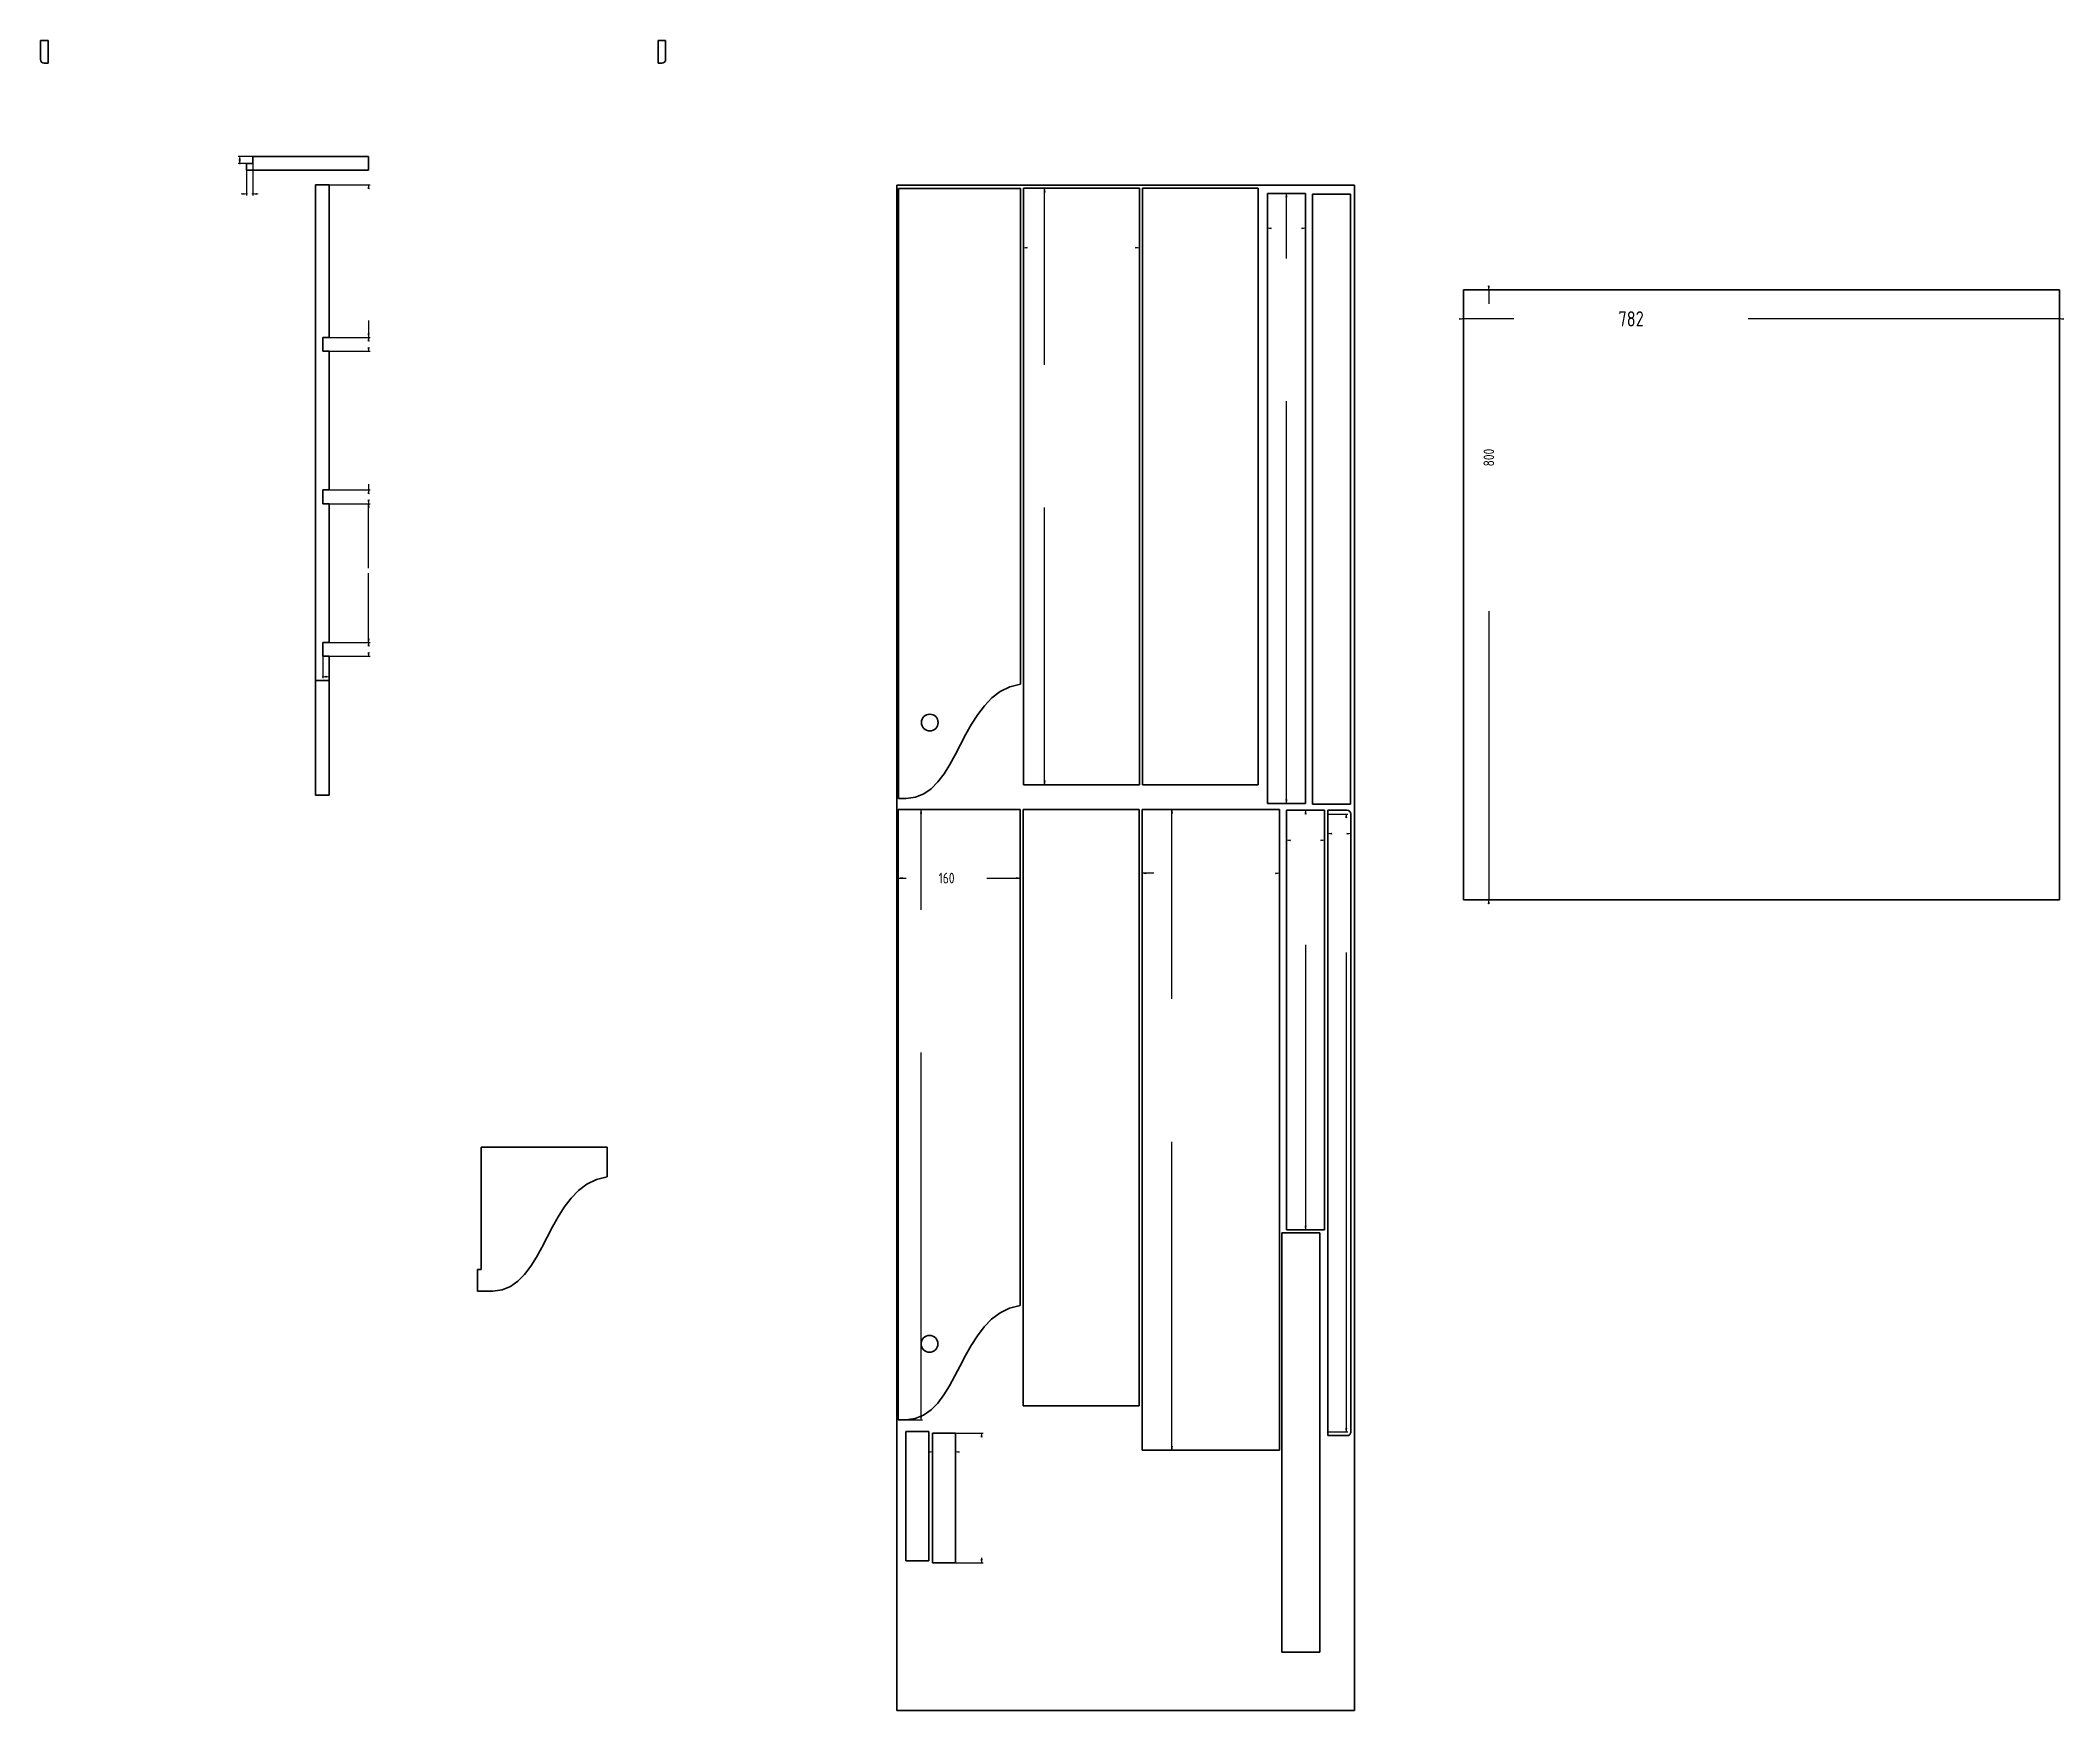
# Model space of a CAD drawing. Header units: millimetres. Extents: x -2841 to -193, y -2128 to 62.
import ezdxf

# ---------------------------------------------------------------- set-up
doc = ezdxf.new("R2010")
doc.units = ezdxf.units.MM
doc.linetypes.add('K5LT_BASIC', pattern=[0])
doc.linetypes.add('K5LT_THIN', pattern=[0])
doc.layers.add('Системный слой', color=7, linetype='Continuous')
doc.styles.add('KDIMTEXTSTYLE', font='GOST_AU.SHX', dxfattribs={"width": 0.96, "oblique": 15, "height": 5})
doc.dimstyles.new('KDIMSTYLE (1.00)', dxfattribs={"dimtxt": 5, "dimasz": 1, "dimexe": 2, "dimexo": 0, "dimgap": 1, "dimtad": 1, "dimtxsty": 'KDIMTEXTSTYLE', "dimsah": 1, "dimcen": 0, "dimdle": 1, "dimadec": 0, "dimazin": 0, "dimtfac": 0.667, "dimtmove": 0, "dimatfit": 3, "dimfxl": 1, "dimtvp": 1, "dimtolj": 1, "dimtzin": 0, "dimarcsym": 0})

# ---------------------------------------------------------------- blocks, each defined once
blk = doc.blocks.new('U0')
at = {"layer": 'Системный слой', "color": 150, "linetype": 'K5LT_BASIC', "lineweight": 60, "true_color": 0x0080ff}
for p, q in [((-1717.425740612904, -128.0247301375908), (-1117.425740612904, -128.0247301375908)), ((-1717.425740612904, -2128.024730137591), (-1717.425740612904, -128.0247301375908)), ((-1117.425740612904, -128.0247301375908), (-1117.425740612904, -2128.024730137591)), ((-1117.425740612904, -2128.024730137591), (-1717.425740612904, -2128.024730137591))]:
    blk.add_line(p, q, dxfattribs=at)
blk = doc.blocks.new('KDIMARROW_01')
at = {"layer": 'Системный слой'}
blk.add_hatch(color=0, dxfattribs=at).paths.add_polyline_path([(0, 0), (-5, 0.658262491226197), (-4.5, 6e-16), (-5, -0.6582624912261956)])
at = {"layer": 'Системный слой', "color": 0, "linetype": 'K5LT_THIN', "lineweight": 18}
for p, q in [((-4.5, 6e-16), (-5, 0.658262491226197)), ((-5, 0.658262491226197), (0, 0)), ((0, 0), (-5, -0.6582624912261956)), ((-5, -0.6582624912261956), (-4.5, 6e-16)), ((0, 0), (-1, 0))]:
    blk.add_line(p, q, dxfattribs=at)
blk = doc.blocks.new('KDIMARROW_02')
at = {"layer": 'Системный слой'}
blk.add_hatch(color=0, dxfattribs=at).paths.add_polyline_path([(4.5, -6e-16), (5, 0.6582624912261956), (0, 0), (5, -0.658262491226197)])
at = {"layer": 'Системный слой', "color": 0, "linetype": 'K5LT_THIN', "lineweight": 18}
for p, q in [((0, 0), (-1, 0)), ((5, 0.6582624912261956), (0, 0)), ((0, 0), (5, -0.658262491226197)), ((0, 0), (7, -9e-16)), ((4.5, -6e-16), (5, 0.6582624912261956)), ((5, -0.658262491226197), (4.5, -6e-16))]:
    blk.add_line(p, q, dxfattribs=at)

msp = doc.modelspace()

# ---------------------------------------------------------------- linework, layer by layer
at = {"layer": 'Системный слой', "color": 150, "linetype": 'K5LT_BASIC', "lineweight": 60, "true_color": 0x0080ff}
for p, q in [((-2830.729204401097, 62.02009528744088), (-2840.729204401097, 62.02009528744088)), ((-2840.729204401097, 62.02009528744088), (-2840.729204401097, 37.02009528744088)), ((-2830.729204401097, 32.02009528744088), (-2830.729204401097, 62.02009528744088)), ((-2020.729204401097, 62.02009528744094), (-2030.729204401097, 62.02009528744094)), ((-2030.729204401097, 62.02009528744094), (-2030.729204401097, 32.02009528744094)), ((-2020.729204401097, 37.02009528744094), (-2020.729204401097, 62.02009528744094)), ((-2835.729204401097, 32.02009528744088), (-2830.729204401097, 32.02009528744088)), ((-2030.729204401097, 32.02009528744094), (-2025.729204401097, 32.02009528744094)), ((-2570.24038473151, -99.26877823082555), (-2570.24038473151, -108.2687782308255)), ((-2570.24038473151, -99.26877823082555), (-2562.24038473151, -99.26877823082555)), ((-2410.24038473151, -90.26877823082555), (-2562.24038473151, -90.26877823082555)), ((-2562.24038473151, -99.26877823082555), (-2562.24038473151, -90.26877823082555)), ((-2410.24038473151, -90.26877823082555), (-2410.24038473151, -108.2687782308255)), ((-2410.24038473151, -108.2687782308255), (-2570.24038473151, -108.2687782308255)), ((-2480.110122549126, -777.4748685216457), (-2480.110122549126, -127.4748685216458)), ((-2462.110122549126, -127.4748685216458), (-2480.110122549126, -127.4748685216458)), ((-2462.110122549126, -327.4748685216459), (-2462.110122549126, -127.4748685216458)), ((-1555.240384731511, -132.0577684667092), (-1715.240384731511, -132.0577684667091)), ((-1715.240384731511, -132.0577684667091), (-1715.240384731511, -932.0577684667091)), ((-1555.240384731511, -782.0577684667091), (-1555.240384731511, -132.0577684667092)), ((-1399.457196072467, -131.9531857464324), (-1551.457196072467, -131.9531857464323)), ((-1551.457196072467, -131.9531857464323), (-1551.457196072467, -913.9531857464324)), ((-1399.457196072467, -913.9531857464325), (-1399.457196072467, -131.9531857464324)), ((-1243.549601189027, -131.9636161091323), (-1395.549601189027, -131.9636161091322)), ((-1395.549601189027, -131.9636161091322), (-1395.549601189027, -913.9636161091323)), ((-1243.549601189027, -913.9636161091324), (-1243.549601189027, -131.9636161091323)), ((-1181.52907680434, -138.533866046716), (-1231.52907680434, -138.533866046716)), ((-1231.52907680434, -138.533866046716), (-1231.529076804341, -938.533866046716)), ((-1181.529076804341, -938.533866046716), (-1181.52907680434, -138.533866046716)), ((-1122.529076804341, -139.5338660467161), (-1172.529076804341, -139.5338660467161)), ((-1172.529076804341, -139.5338660467161), (-1172.52907680434, -939.5338660467161)), ((-1122.52907680434, -939.5338660467161), (-1122.529076804341, -139.5338660467161)), ((-974.5754365103375, -1064.999059198811), (-974.5754365103375, -264.9990591988105)), ((-974.5754365103375, -264.9990591988105), (-192.5754365103375, -264.9990591988105)), ((-192.5754365103375, -264.9990591988105), (-192.5754365103375, -1064.999059198811)), ((-2462.110122549126, -327.4748685216459), (-2470.110122549126, -327.4748685216459)), ((-2470.110122549126, -327.4748685216459), (-2470.110122549126, -345.4748685216458)), ((-2470.110122549126, -345.4748685216458), (-2462.110122549126, -345.4748685216458)), ((-2462.110122549126, -527.4748685216457), (-2462.110122549126, -345.4748685216458)), ((-2462.110122549126, -527.4748685216457), (-2470.110122549126, -527.4748685216457)), ((-2470.110122549126, -527.4748685216457), (-2470.110122549126, -545.4748685216457)), ((-2470.110122549126, -545.4748685216457), (-2462.110122549126, -545.4748685216457)), ((-2462.110122549126, -727.4748685216458), (-2462.110122549126, -545.4748685216457)), ((-2462.110122549126, -727.4748685216458), (-2470.110122549126, -727.4748685216457)), ((-2470.110122549126, -727.4748685216457), (-2470.110122549126, -745.4748685216454)), ((-2470.110122549126, -745.4748685216454), (-2462.110122549126, -745.4748685216454)), ((-2462.110122549126, -777.4748685216457), (-2462.110122549126, -745.4748685216454)), ((-2462.110122549126, -777.4748685216457), (-2480.110122549126, -777.4748685216457)), ((-2480.110122549126, -927.4748685216457), (-2480.110122549126, -777.4748685216457)), ((-2462.110122549126, -927.4748685216457), (-2462.110122549126, -777.4748685216457)), ((-1551.457196072467, -913.9531857464324), (-1399.457196072467, -913.9531857464325)), ((-1395.549601189027, -913.9636161091323), (-1243.549601189027, -913.9636161091324)), ((-2462.110122549126, -927.4748685216457), (-2480.110122549126, -927.4748685216457)), ((-1555.601042982797, -946.6279765076088), (-1715.601042982797, -946.6279765076088)), ((-1715.601042982797, -946.6279765076088), (-1715.601042982797, -1746.627976507609)), ((-1715.240384731511, -932.0577684667091), (-1705.240384731511, -932.0577684667091)), ((-1555.601042982797, -1596.627976507609), (-1555.601042982797, -946.6279765076088)), ((-1399.699999385403, -946.5355729399075), (-1551.699999385403, -946.5355729399074)), ((-1551.699999385403, -946.5355729399074), (-1551.699999385403, -1728.535572939908)), ((-1399.699999385403, -1728.535572939908), (-1399.699999385403, -946.5355729399075)), ((-1395.752858119683, -946.4580279011354), (-1395.752858119683, -1786.458027901135)), ((-1215.752858119683, -946.4580279011354), (-1395.752858119683, -946.4580279011354)), ((-1231.529076804341, -938.533866046716), (-1181.529076804341, -938.533866046716)), ((-1215.752858119683, -1786.458027901135), (-1215.752858119683, -946.4580279011354)), ((-1206.437714562519, -947.4981823006262), (-1206.437714562519, -1497.498182300626)), ((-1156.437714562519, -947.4981823006262), (-1206.437714562519, -947.4981823006262)), ((-1172.52907680434, -939.5338660467161), (-1122.52907680434, -939.5338660467161)), ((-1156.437714562519, -1497.498182300626), (-1156.437714562519, -947.4981823006262)), ((-1152.180097423917, -952.498182300626), (-1152.180097423917, -947.498182300626)), ((-1127.180097423917, -947.498182300626), (-1152.180097423917, -947.498182300626)), ((-1152.180097423917, -952.498182300626), (-1152.180097423917, -1762.498182300626)), ((-1122.180097423917, -1762.498182300626), (-1122.180097423917, -952.498182300626)), ((-192.5754365103375, -1064.999059198811), (-974.5754365103375, -1064.999059198811)), ((-2097.336902012943, -1389.036146021526), (-2262.592922874595, -1389.036146021526)), ((-2262.592922874595, -1389.036146021526), (-2262.592922874595, -1549.477829204803)), ((-2097.336902012943, -1427.989998507958), (-2097.336902012943, -1389.036146021526)), ((-1212.761065047396, -1501.498182300626), (-1212.761065047396, -2051.498182300626)), ((-1162.761065047396, -1501.498182300626), (-1212.761065047396, -1501.498182300626)), ((-1206.437714562519, -1497.498182300626), (-1156.437714562519, -1497.498182300626)), ((-1162.761065047396, -2051.498182300626), (-1162.761065047396, -1501.498182300626)), ((-2267.336902012943, -1549.477829204803), (-2267.336902012943, -1577.989998507958)), ((-2262.592922874595, -1549.477829204803), (-2267.336902012943, -1549.477829204803)), ((-2267.336902012943, -1577.989998507958), (-2247.336902012943, -1577.989998507958)), ((-2262.592922874595, -1577.989998507958), (-2262.592922874595, -1578.271197522777)), ((-1715.601042982797, -1746.627976507609), (-1705.601042982797, -1746.627976507609)), ((-1551.699999385403, -1728.535572939908), (-1399.699999385403, -1728.535572939908)), ((-1705.757163151578, -1761.844193736266), (-1705.757163151578, -1931.844193736266)), ((-1705.757163151578, -1761.844193736266), (-1680.757163151578, -1761.844193736266)), ((-1675.757163151578, -1761.844193736266), (-1680.757163151578, -1761.844193736266)), ((-1675.757163151578, -1761.844193736266), (-1675.757163151578, -1931.844193736266)), ((-1670.607336221281, -1764.311912059085), (-1670.607336221281, -1934.311912059085)), ((-1670.607336221281, -1764.311912059085), (-1645.607336221281, -1764.311912059085)), ((-1640.607336221281, -1764.311912059085), (-1645.607336221281, -1764.311912059085)), ((-1640.607336221281, -1764.311912059085), (-1640.607336221281, -1934.311912059085)), ((-1152.180097423917, -1767.498182300626), (-1152.180097423917, -1762.498182300626)), ((-1152.180097423917, -1767.498182300626), (-1127.180097423917, -1767.498182300626)), ((-1395.752858119683, -1786.458027901135), (-1215.752858119683, -1786.458027901135)), ((-1680.757163151578, -1931.844193736266), (-1705.757163151578, -1931.844193736266)), ((-1675.757163151578, -1931.844193736266), (-1680.757163151578, -1931.844193736266)), ((-1645.607336221281, -1934.311912059085), (-1670.607336221281, -1934.311912059085)), ((-1640.607336221281, -1934.311912059085), (-1645.607336221281, -1934.311912059085)), ((-1212.761065047396, -2051.498182300626), (-1162.761065047396, -2051.498182300626))]:
    msp.add_line(p, q, dxfattribs=at)
for centre in [(-1674.34540814892, -832.4627200805155), (-1674.706066400206, -1647.032928121415)]:
    msp.add_circle(centre, 11, dxfattribs=at)
for centre, start, end in [((-2835.729204401097, 37.02009528744088), 180, 270), ((-2025.729204401097, 37.02009528744094), 270, 0), ((-1127.180097423917, -952.498182300626), 0, 90), ((-1127.180097423917, -1762.498182300626), 270, 8.77e-14)]:
    msp.add_arc(centre, 5, start, end, dxfattribs=at)
for points in [[(-1705.240384731511, -932.0577684667091), (-1635.336834064709, -931.9073565116971), (-1635.456250785587, -793.5676463321024), (-1555.240384731511, -782.0577684667091)], [(-2247.336902012943, -1577.989998507958), (-2177.433351346141, -1577.839586552946), (-2177.552768067019, -1439.499876373351), (-2097.336902012943, -1427.989998507958)], [(-1705.601042982797, -1746.627976507609), (-1635.697492315995, -1746.477564552597), (-1635.816909036873, -1608.137854373002), (-1555.601042982797, -1596.627976507609)]]:
    msp.add_open_spline(points, degree=3, dxfattribs=at)

# ---------------------------------------------------------------- block references
at = {"layer": 'Системный слой'}
msp.add_blockref('U0', (0, 0), dxfattribs=at)

# ---------------------------------------------------------------- dimensions: what is measured, and where the dimension line sits
at = {"layer": 'Системный слой', "color": 7}
for base, p1, p2, location, override in [((-2579.249787155988, -99.26877823082555), (-2562.24038473151, -90.26877823082555), (-2570.24038473151, -99.26877823082555), (-2579.249787155988, -111.4946112081205), {"dimexo": 0, "dimblk1": 'KDIMARROW_02', "dimblk2": 'KDIMARROW_02', "dimse1": 0, "dimse2": 0, "dimclrt": 7, "dimtolj": 1}), ((-2410.24038473151, -127.4748685216458), (-2462.110122549126, -327.4748685216459), (-2462.110122549126, -127.4748685216458), (-2410.24038473151, -211.4748685216458), {"dimexo": 0, "dimblk1": 'KDIMARROW_01', "dimblk2": 'KDIMARROW_01', "dimse1": 0, "dimse2": 0, "dimclrt": 7, "dimtolj": 1}), ((-1523.726907760902, -131.9531857464323), (-1551.457196072467, -913.9531857464324), (-1551.457196072467, -131.9531857464323), (-1523.726907760902, -456.9531857464323), {"dimexo": 0, "dimblk1": 'KDIMARROW_01', "dimblk2": 'KDIMARROW_01', "dimse1": 0, "dimse2": 0, "dimclrt": 7, "dimtolj": 1}), ((-1206.52907680434, -138.533866046716), (-1231.529076804341, -938.533866046716), (-1231.52907680434, -138.533866046716), (-1206.52907680434, -317.533866046716), {"dimexo": 0, "dimblk1": 'KDIMARROW_01', "dimblk2": 'KDIMARROW_01', "dimse1": 0, "dimse2": 0, "dimclrt": 7, "dimtolj": 1}), ((-2410.24038473151, -327.4748685216459), (-2462.110122549126, -345.4748685216458), (-2462.110122549126, -327.4748685216459), (-2410.24038473151, -310.0632025670561), {"dimexo": 0, "dimblk1": 'KDIMARROW_01', "dimblk2": 'KDIMARROW_01', "dimse1": 0, "dimse2": 0, "dimclrt": 7, "dimtolj": 1}), ((-2410.24038473151, -527.4748685216457), (-2462.110122549126, -345.4748685216458), (-2462.110122549126, -527.4748685216457), (-2410.24038473151, -426.4748685216457), {"dimexo": 0, "dimblk1": 'KDIMARROW_01', "dimblk2": 'KDIMARROW_01', "dimse1": 0, "dimse2": 0, "dimclrt": 7, "dimtolj": 1}), ((-2410.24038473151, -527.4748685216457), (-2462.110122549126, -545.4748685216457), (-2462.110122549126, -527.4748685216457), (-2410.24038473151, -510.0632025670559), {"dimexo": 0, "dimblk1": 'KDIMARROW_01', "dimblk2": 'KDIMARROW_01', "dimse1": 0, "dimse2": 0, "dimclrt": 7, "dimtolj": 1}), ((-2410.24038473151, -545.4748685216457), (-2462.110122549126, -727.4748685216458), (-2462.110122549126, -545.4748685216457), (-2410.24038473151, -633.1898663854153), {"dimexo": 0, "dimtoh": 1, "dimblk1": 'KDIMARROW_01', "dimblk2": 'KDIMARROW_01', "dimse1": 0, "dimse2": 0, "dimclrt": 7, "dimtmove": 1, "dimtolj": 1}), ((-2410.24038473151, -727.4748685216458), (-2462.110122549126, -745.4748685216454), (-2462.110122549126, -727.4748685216458), (-2410.24038473151, -710.0632025670561), {"dimexo": 0, "dimblk1": 'KDIMARROW_01', "dimblk2": 'KDIMARROW_01', "dimse1": 0, "dimse2": 0, "dimclrt": 7, "dimtolj": 1}), ((-1685.706066400206, -946.6279765076088), (-1715.601042982797, -1746.627976507609), (-1715.601042982797, -946.6279765076088), (-1685.706066400206, -1171.627976507609), {"dimexo": 0, "dimblk1": 'KDIMARROW_01', "dimblk2": 'KDIMARROW_01', "dimse1": 0, "dimse2": 0, "dimclrt": 7, "dimtolj": 1}), ((-1356.768543412025, -946.4580279011354), (-1395.752858119683, -1786.458027901135), (-1395.752858119683, -946.4580279011354), (-1356.768543412025, -1288.458027901135), {"dimexo": 0, "dimblk1": 'KDIMARROW_01', "dimblk2": 'KDIMARROW_01', "dimse1": 0, "dimse2": 0, "dimclrt": 7, "dimtolj": 1}), ((-1181.437714562519, -947.4981823006262), (-1206.437714562519, -1497.498182300626), (-1206.437714562519, -947.4981823006262), (-1181.437714562519, -1030.498182300626), {"dimexo": 0, "dimblk1": 'KDIMARROW_01', "dimblk2": 'KDIMARROW_01', "dimse1": 0, "dimse2": 0, "dimclrt": 7, "dimtolj": 1}), ((-1128.204817020811, -952.498182300626), (-1152.180097423917, -1762.498182300626), (-1152.180097423917, -952.498182300626), (-1128.204817020811, -1040.498182300626), {"dimexo": 0, "dimblk1": 'KDIMARROW_01', "dimblk2": 'KDIMARROW_01', "dimse1": 0, "dimse2": 0, "dimclrt": 7, "dimtolj": 1}), ((-1606.435816652373, -1764.311912059085), (-1640.607336221281, -1934.311912059085), (-1640.607336221281, -1764.311912059085), (-1606.435816652373, -1834.311912059085), {"dimexo": 0, "dimblk1": 'KDIMARROW_01', "dimblk2": 'KDIMARROW_01', "dimse1": 0, "dimse2": 0, "dimclrt": 7, "dimtolj": 1})]:
    msp.add_linear_dim(base=base, p1=p1, p2=p2, angle=90, location=location, text='\\H14.0;\\W0.965;\\Q0;\\H0.65x;\\S^ ;\\H1.5x;', dimstyle='KDIMSTYLE (1.00)', override=override, dxfattribs=at).render()
for base, p1, p2, location, text, override in [((-2562.24038473151, -139.3096296370493), (-2570.24038473151, -99.26877823082555), (-2562.24038473151, -98.26877823082566), (-2550.014551754215, -139.3096296370493), '\\H14.0;\\W0.965;\\Q0;\\H0.65x;\\S^ ;\\H1.5x;', {"dimexo": 0, "dimblk1": 'KDIMARROW_02', "dimblk2": 'KDIMARROW_02', "dimse1": 0, "dimse2": 0, "dimclrt": 7, "dimtolj": 1}), ((-1399.457196072467, -209.9232634159198), (-1551.457196072467, -131.9531857464323), (-1399.457196072467, -131.9531857464324), (-1475.457196072467, -209.9232634159198), '\\H14.0;\\W0.965;\\Q0;\\H0.65x;\\S^ ;\\H1.5x;', {"dimexo": 0, "dimblk1": 'KDIMARROW_01', "dimblk2": 'KDIMARROW_01', "dimse1": 0, "dimse2": 0, "dimclrt": 7, "dimtolj": 1}), ((-1181.52907680434, -184.400901013639), (-1231.52907680434, -138.533866046716), (-1181.52907680434, -138.533866046716), (-1206.52907680434, -184.400901013639), '\\H14.0;\\W0.965;\\Q0;\\H0.65x;\\S^ ;\\H1.5x;', {"dimexo": 0, "dimblk1": 'KDIMARROW_01', "dimblk2": 'KDIMARROW_01', "dimse1": 0, "dimse2": 0, "dimclrt": 7, "dimtolj": 1}), ((-974.5754365103375, -303.1072566434652), (-192.5754365103375, -264.9990591988105), (-974.5754365103375, -264.9990591988105), (-754.5754365103375, -303.1072566434652), '\\H14.0;\\W0.965;\\Q0;\\H14.0;\\W0.965;\\Q0;\\Q0;\\H20.00;782\\Q0;\\H5.00;', {"dimexo": 0, "dimblk1": 'KDIMARROW_01', "dimblk2": 'KDIMARROW_01', "dimse1": 0, "dimse2": 0, "dimclrt": 7, "dimtolj": 1}), ((-2470.110122549126, -772.3557374157057), (-2462.110122549126, -745.4748685216454), (-2470.110122549126, -745.4748685216454), (-2434.924289571831, -772.3557374157057), '\\H14.0;\\W0.965;\\Q0;\\H0.65x;\\S^ ;\\H1.5x;', {"dimexo": 0, "dimblk1": 'KDIMARROW_02', "dimblk2": 'KDIMARROW_02', "dimse1": 0, "dimse2": 0, "dimclrt": 7, "dimtolj": 1}), ((-1215.752858119683, -1030.053481499452), (-1395.752858119683, -946.4580279011354), (-1215.752858119683, -946.4580279011354), (-1286.752858119683, -1030.053481499452), '\\H14.0;\\W0.965;\\Q0;\\H0.65x;\\S^ ;\\H1.5x;', {"dimexo": 0, "dimblk1": 'KDIMARROW_01', "dimblk2": 'KDIMARROW_01', "dimse1": 0, "dimse2": 0, "dimclrt": 7, "dimtolj": 1}), ((-1156.437714562519, -986.6909833757253), (-1206.437714562519, -947.4981823006262), (-1156.437714562519, -947.4981823006262), (-1181.437714562519, -986.6909833757253), '\\H14.0;\\W0.965;\\Q0;\\H0.65x;\\S^ ;\\H1.5x;', {"dimexo": 0, "dimblk1": 'KDIMARROW_01', "dimblk2": 'KDIMARROW_01', "dimse1": 0, "dimse2": 0, "dimclrt": 7, "dimtolj": 1}), ((-1122.180097423917, -978.0549992218095), (-1152.180097423917, -947.4981823006262), (-1122.180097423917, -952.4981823006262), (-1137.180097423917, -978.0549992218095), '\\H14.0;\\W0.965;\\Q0;\\H0.65x;\\S^ ;\\H1.5x;', {"dimexo": 0, "dimblk1": 'KDIMARROW_01', "dimblk2": 'KDIMARROW_01', "dimse1": 0, "dimse2": 0, "dimclrt": 7, "dimtolj": 1}), ((-1670.607336221281, -1788.86553802897), (-1640.607336221281, -1764.311912059085), (-1670.607336221281, -1764.311912059085), (-1655.607336221281, -1788.86553802897), '\\H14.0;\\W0.965;\\Q0;\\H0.65x;\\S^ ;\\H1.5x;', {"dimexo": 0, "dimblk1": 'KDIMARROW_01', "dimblk2": 'KDIMARROW_01', "dimse1": 0, "dimse2": 0, "dimclrt": 7, "dimtolj": 1})]:
    msp.add_linear_dim(base=base, p1=p1, p2=p2, location=location, text=text, dimstyle='KDIMSTYLE (1.00)', override=override, dxfattribs=at).render()
msp.add_linear_dim(base=(-941.1568496888815, -1064.999059198811), p1=(-974.5754365103375, -264.9990591988105), p2=(-974.5754365103375, -1064.999059198811), angle=90, location=(-941.1568496888814, -484.9990591988105), dimstyle='KDIMSTYLE (1.00)', override={"dimexo": 0, "dimpost": '\\H14.0;\\W0.965;\\Q0;\\Q0;\\H20.00;\\H14.0;\\W0.965;\\Q0;<>\\H14.0;\\W0.965;\\Q0;\\Q0;\\H20.00;', "dimblk1": 'KDIMARROW_01', "dimblk2": 'KDIMARROW_01', "dimse1": 0, "dimse2": 0, "dimclrt": 7, "dimtolj": 1}, dxfattribs=at).render()
msp.add_linear_dim(base=(-1555.601042982797, -1036.420519462359), p1=(-1715.601042982797, -946.6279765076088), p2=(-1555.601042982797, -946.6279765076088), location=(-1652.269793745737, -1036.420519462359), dimstyle='KDIMSTYLE (1.00)', override={"dimexo": 0, "dimpost": '\\H14.0;\\W0.965;\\Q0;<>', "dimblk1": 'KDIMARROW_01', "dimblk2": 'KDIMARROW_01', "dimse1": 0, "dimse2": 0, "dimclrt": 7, "dimtolj": 1}, dxfattribs=at).render()

doc.saveas('drawing.dxf')
